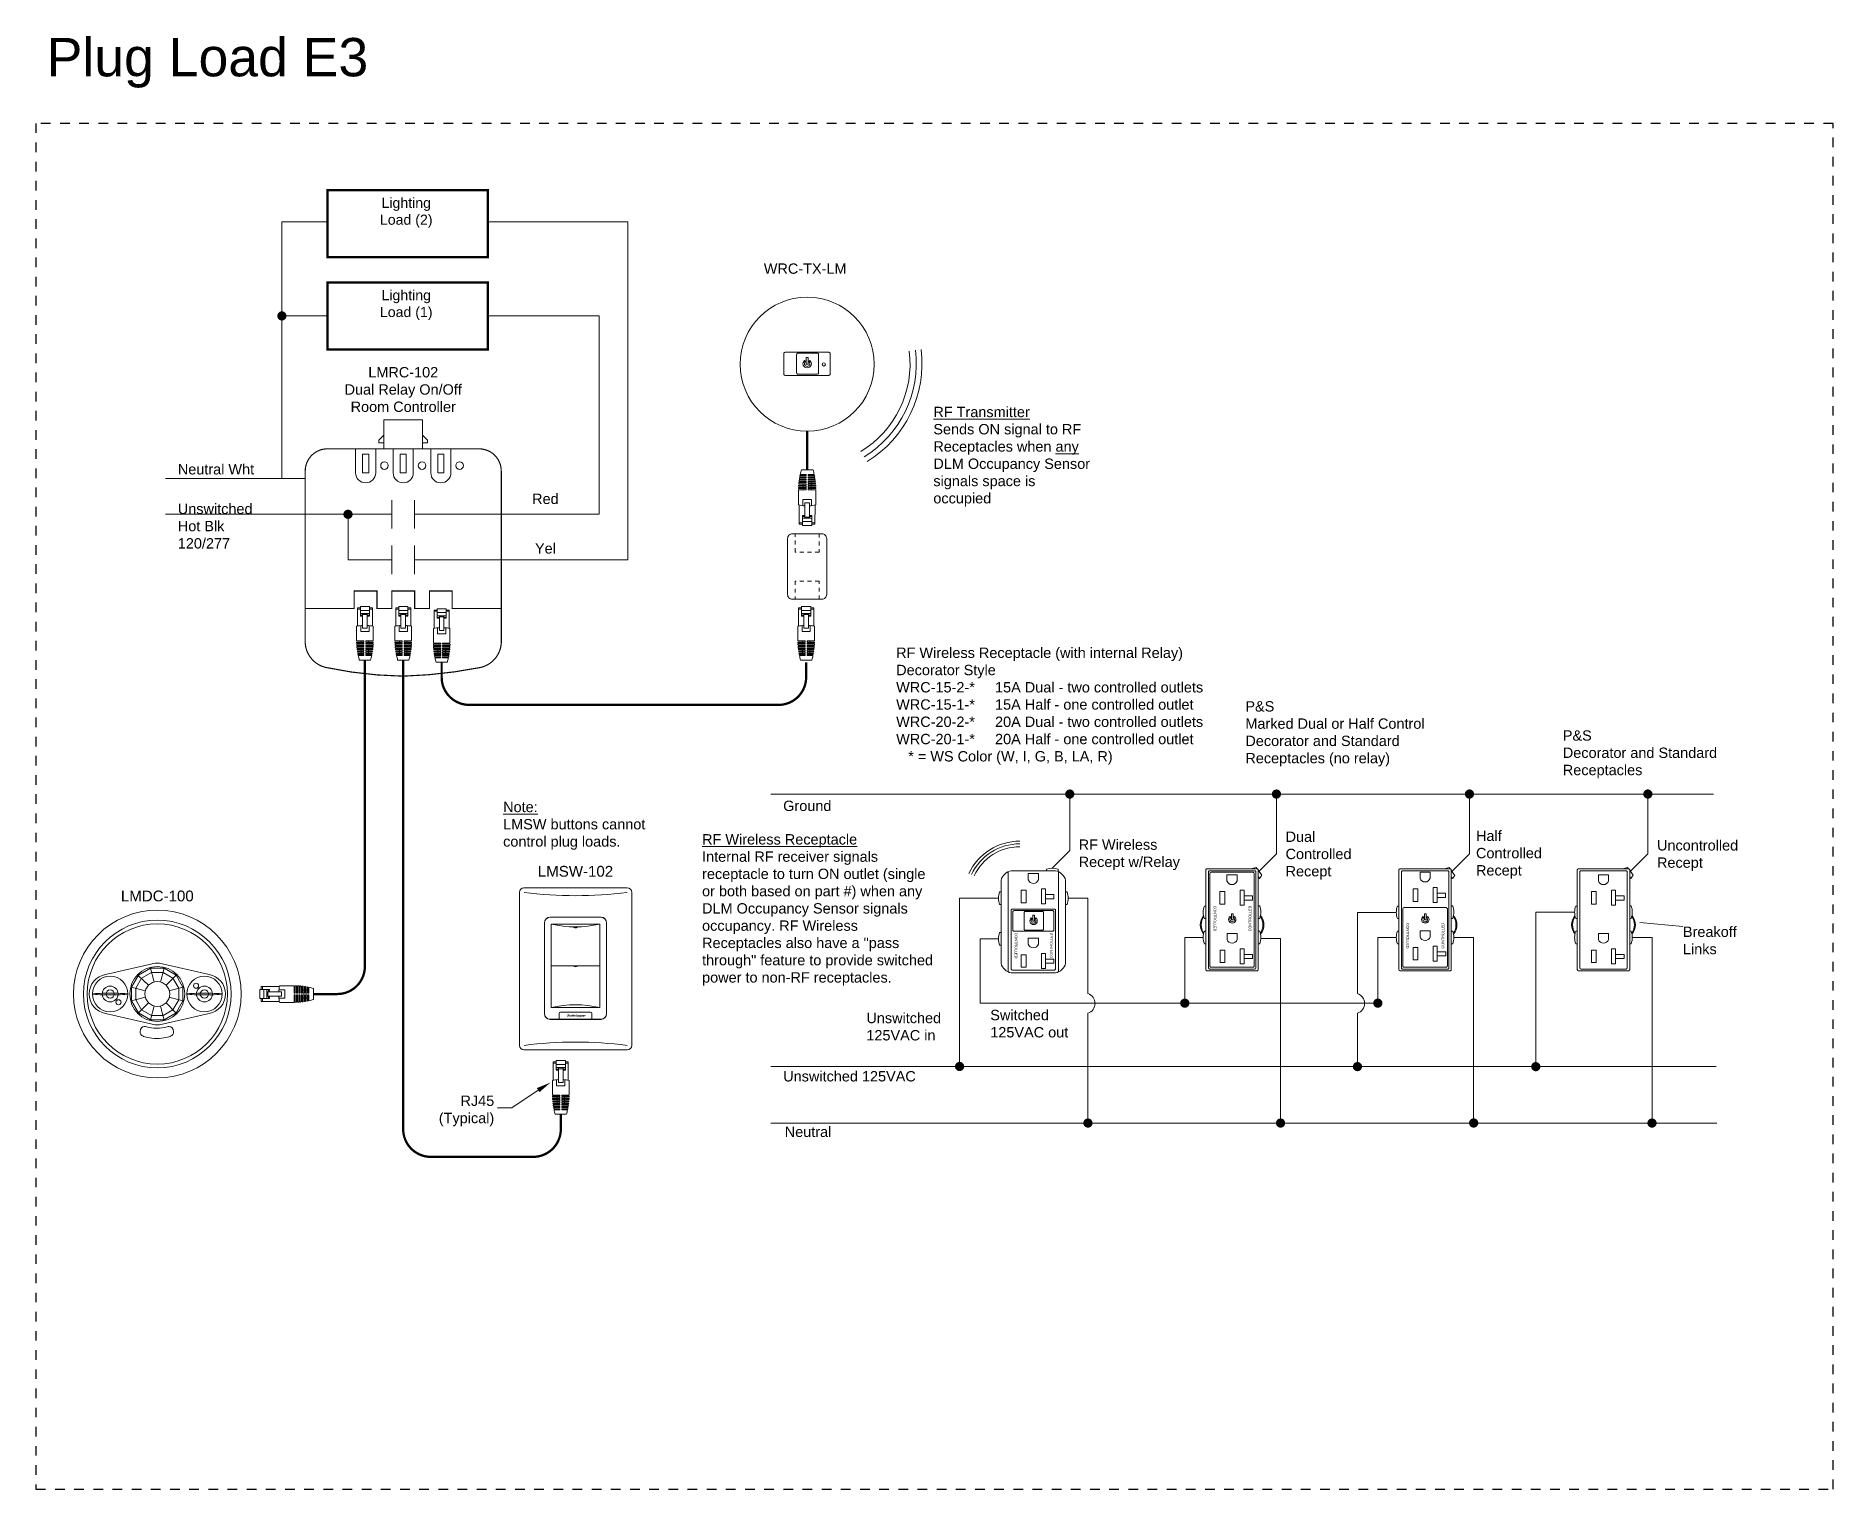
# Model space of a CAD drawing. Header units: inches. Extents: x -60 to 2005, y -577 to 104.
# Drawn here: x 11.64 to 58.52, y -114.83 to -76.92 of the extents above; entities that cross this region are included whole.
import ezdxf
from ezdxf.enums import TextEntityAlignment as Align

# ---------------------------------------------------------------- set-up
doc = ezdxf.new("R2010")
doc.units = ezdxf.units.IN
doc.header["$MEASUREMENT"] = 0
for name, pattern in [('Demo', [0.5, 0.25, -0.25]), ('HIDDEN', [0.375, 0.25, -0.125]), ('HIDDEN2', [0.1875, 0.125, -0.0625])]:
    doc.linetypes.add(name, pattern=pattern)
doc.layers.get('0').update_dxf_attribs({"lineweight": 5})
doc.layers.add('PS Borders', color=40, linetype='Demo', lineweight=5, plot=False)
for name, color, linetype, lineweight in [('WS', 3, 'Continuous', 5), ('WS_DETAIL', 7, 'Continuous', 5), ('WS_LineVoltage', 1, 'Continuous', 5)]:
    doc.layers.add(name, color=color, linetype=linetype, lineweight=lineweight)
doc.styles.add('ARIAL', font='arial.ttf')

msp = doc.modelspace()

# ---------------------------------------------------------------- texts
at = {"lineweight": -3, "insert": (11.924, -76.978), "char_height": 1, "attachment_point": 1, "style": 'ARIAL'}
msp.add_mtext_dynamic_manual_height_columns('Plug Load E3', width=21.74617, gutter_width=1, heights=[0], dxfattribs=at)
at = {"linetype": 'HIDDEN2', "char_height": 0.26382, "width": 1.48242, "attachment_point": 2, "style": 'ARIAL'}
for s, insert in [('Lighting Load (2)', (21.303, -81.145)), ('Lighting Load (1)', (21.303, -83.553))]:
    msp.add_mtext(s, dxfattribs=dict(at, insert=insert))
at = {"linetype": 'Continuous', "char_height": 0.27, "attachment_point": 4, "style": 'ARIAL'}
for s, insert, width in [('WRC-TX-LM', (30.631, -82.995), 4.19413), ('{\\LRF Transmitter\\P}Sends ON signal to RF Receptacles when {\\Lany }DLM Occupancy Sensor signals space is occupied', (35.054, -87.898), 4.19413), ('Neutral Wht', (15.344, -88.229), 4.47708), ('Red', (24.587, -89), 6.16099), ('Unswitched\\PHot Blk\\P120/277', (15.344, -89.711), 6.93133), ('Yel', (24.662, -90.293), 6.16099), ('RF Wireless Receptacle (with internal Relay)\\PDecorator Style\\PWRC-15-2-*^I    15A Dual - two controlled outlets\\PWRC-15-1-*^I    15A Half - one controlled outlet\\PWRC-20-2-*^I    20A Dual - two controlled outlets\\PWRC-20-1-*^I    20A Half - one controlled outlet\\P   * = WS Color (W, I, G, B, LA, R)', (34.084, -94.404), 8.06229), ('P&S\\PMarked Dual or Half Control Decorator and Standard Receptacles (no relay)', (43.194, -95.127), 6.01506), ('P&S\\PDecorator and Standard^JReceptacles', (51.475, -95.662), 6.01506), ('{\\LNote:\\P}LMSW buttons cannot control plug loads.', (23.831, -97.526), 4.72582), ('Ground', (31.137, -97.008), 4.19413), ('{\\LRF Wireless Receptacle}\\PInternal RF receiver signals receptacle to turn ON outlet (single or both based on part #) when any DLM Occupancy Sensor signals occupancy. RF Wireless Receptacles also have a "pass through" feature to provide switched power to non-RF receptacles.', (29.021, -99.721), 6.04532), ('RF Wireless Recept w/Relay', (38.845, -98.283), 2.65999), ('Dual Controlled Recept', (44.243, -98.302), 2.04902), ('Half Controlled Recept', (49.21, -98.279), 2.04902), ('\\A1;Uncontrolled\\PRecept', (53.932, -98.302), 1.68111), ('Breakoff Links', (54.609, -100.518), 1.68111), ('Unswitched\\P125VAC in', (33.307, -102.767), 2.0727), ('Switched\\P125VAC out', (36.539, -102.689), 4.19413), ('Unswitched 125VAC', (31.137, -104.062), 4.19413), ('Neutral', (31.177, -105.511), 1.37841)]:
    msp.add_mtext(s, dxfattribs=dict(at, insert=insert, width=width))
at = {"insert": (21.225, -85.561), "char_height": 0.26989, "width": 5.65768, "attachment_point": 2, "style": 'ARIAL'}
msp.add_mtext('LMRC-102 \\PDual Relay On/Off \\PRoom Controller', dxfattribs=at)
at = {"layer": 'WS', "style": 'ARIAL'}
for rotation, p in [(270, (42.434, -99.945)), (90, (43.279, -99.945)), (270, (37.248, -100.649)), (270, (37.248, -100.651)), (90, (38.093, -100.649)), (270, (47.465, -100.392)), (90, (48.311, -100.392))]:
    msp.add_text('CONTROLLED', height=0.0701, rotation=rotation, dxfattribs=at).set_placement(p, align=Align.TOP_CENTER)

# ---------------------------------------------------------------- blocks, each defined once
blk = doc.blocks.new('A$C756910A1')
at = {"layer": 'WS_DETAIL'}
for p, q in [((0.15, 6.6), (0.15, 10.17)), ((0.15, 10.17), (0.73, 10.17)), ((0.73, 9.92), (0.15, 9.92)), ((0.73, 10.43), (0.73, 8.56)), ((0.73, 10.43), (2.51, 10.43)), ((2.51, 9.66), (0.73, 9.66)), ((2.51, 9.06), (0.73, 9.06)), ((0.73, 8.74), (1.17, 8.74)), ((0.73, 8.56), (1.17, 8.56)), ((1.17, 6.17), (1.17, 9.06)), ((1.17, 8.85), (2.06, 8.85)), ((2.06, 6.17), (2.06, 9.06)), ((2.06, 8.74), (2.51, 8.74)), ((2.51, 8.56), (2.06, 8.56)), ((2.51, 10.43), (2.51, 8.56)), ((3.08, 10.17), (2.51, 10.17)), ((3.08, 9.92), (2.51, 9.92)), ((3.08, 6.6), (3.08, 10.17)), ((0, 6.56), (0, 3.73)), ((0, 3.73), (1.43, 3.73)), ((0, 3.51), (1.43, 3.51)), ((0.81, 6.7), (0.81, 5.55)), ((0.81, 5.55), (2.42, 5.55)), ((0.89, 3.73), (0.89, 3.51)), ((1.17, 6.17), (2.06, 6.17)), ((1.43, 3.51), (1.43, 3.73)), ((1.8, 3.73), (3.23, 3.73)), ((1.8, 3.51), (1.8, 3.73)), ((1.8, 3.51), (3.23, 3.51)), ((2.34, 3.73), (2.34, 3.51)), ((2.42, 6.7), (2.42, 5.55)), ((3.23, 6.56), (3.23, 3.73)), ((0.01, 3.29), (1.43, 3.29)), ((0.02, 3.06), (1.43, 3.06)), ((0.03, 2.84), (1.43, 2.84)), ((0.05, 2.62), (1.43, 2.62)), ((0.07, 2.4), (1.43, 2.4)), ((0.09, 2.18), (1.43, 2.18)), ((0.12, 1.96), (1.43, 1.96)), ((0.15, 1.74), (1.43, 1.74)), ((0.18, 1.52), (1.43, 1.52)), ((0.22, 1.3), (1.43, 1.3)), ((0.26, 1.08), (1.43, 1.08)), ((0.31, 0.86), (1.43, 0.86)), ((0.89, 3.29), (0.89, 3.06)), ((0.89, 2.84), (0.89, 2.62)), ((0.89, 2.4), (0.89, 2.18)), ((0.89, 1.96), (0.89, 1.74)), ((0.89, 1.52), (0.89, 1.3)), ((0.89, 1.08), (0.89, 0.86)), ((1.43, 3.06), (1.43, 3.29)), ((1.43, 2.62), (1.43, 2.84)), ((1.43, 2.18), (1.43, 2.4)), ((1.43, 1.74), (1.43, 1.96)), ((1.43, 1.3), (1.43, 1.52)), ((1.43, 0.86), (1.43, 1.08)), ((1.8, 3.29), (3.23, 3.29)), ((1.8, 3.06), (1.8, 3.29)), ((1.8, 3.06), (3.22, 3.06)), ((1.8, 2.84), (3.2, 2.84)), ((1.8, 2.62), (1.8, 2.84)), ((1.8, 2.62), (3.19, 2.62)), ((1.8, 2.4), (3.17, 2.4)), ((1.8, 2.18), (1.8, 2.4)), ((1.8, 2.18), (3.14, 2.18)), ((1.8, 1.96), (3.12, 1.96)), ((1.8, 1.74), (1.8, 1.96)), ((1.8, 1.74), (3.09, 1.74)), ((1.8, 1.52), (3.05, 1.52)), ((1.8, 1.3), (1.8, 1.52)), ((1.8, 1.3), (3.01, 1.3)), ((1.8, 1.08), (2.97, 1.08)), ((1.8, 0.86), (1.8, 1.08)), ((1.8, 0.86), (2.92, 0.86)), ((2.34, 3.29), (2.34, 3.06)), ((2.34, 2.84), (2.34, 2.62)), ((2.34, 2.4), (2.34, 2.18)), ((2.34, 1.96), (2.34, 1.74)), ((2.34, 1.52), (2.34, 1.3)), ((2.34, 1.08), (2.34, 0.86)), ((2.69, 0), (0.52, 0))]:
    blk.add_line(p, q, dxfattribs=at)
for centre, radius, start, end in [((1.62, -0.58), 7.33, 93.502, 102.7411), ((13.49, 3.73), 13.49, 180.937, 181.8742), ((1.62, -0.58), 7.33, 77.2589, 86.498), ((-10.25, 3.73), 13.49, 358.1258, 359.063), ((13.49, 3.73), 13.49, 182.8119, 183.7504), ((13.49, 3.73), 13.49, 184.6899, 185.6307), ((13.49, 3.73), 13.49, 186.573, 187.5171), ((13.49, 3.73), 13.49, 188.4632, 189.4117), ((13.49, 3.73), 13.49, 190.3627, 191.3167), ((13.49, 3.73), 13.49, 192.2739, 196.0379), ((-10.25, 3.73), 13.49, 343.9621, 347.7261), ((-10.25, 3.73), 13.49, 348.6833, 349.6373), ((-10.25, 3.73), 13.49, 350.5883, 351.5368), ((-10.25, 3.73), 13.49, 352.4829, 353.427), ((-10.25, 3.73), 13.49, 354.3693, 355.3101), ((-10.25, 3.73), 13.49, 356.2496, 357.1881)]:
    blk.add_arc(centre, radius, start, end, dxfattribs=at)
blk = doc.blocks.new('RJ45')
at = {"layer": 'WS_DETAIL', "xscale": 1.117448685388325, "yscale": 1.117448685388325, "zscale": 1.117448685388325}
blk.add_blockref('A$C756910A1', (59.47, 150.68), dxfattribs=at)
blk = doc.blocks.new('A$C28216DC1')
at = {"layer": 'WS_DETAIL'}
blk.add_lwpolyline([(22.84, 8.11), (17.13, 4.27), (13.98, 4.27)], dxfattribs=at)
blk.add_solid([(23.11, 7.67), (22.56, 8.56), (25.52, 9.76)], dxfattribs=at)
at = {"layer": 'WS_DETAIL', "linetype": 'Continuous', "insert": (13.29, 3.59), "char_height": 2.25, "width": 37.309, "attachment_point": 6, "style": 'ARIAL'}
blk.add_mtext('\\pi29.81;RJ45\\P\\pi22.42;(Typical)', dxfattribs=at)
blk = doc.blocks.new('WallPlate1Gang')
for p, q in [((-10.76, 33.83), (10.76, 33.83)), ((-11.72, 0.96), (-11.72, 32.87)), ((11.72, 32.87), (11.72, 0.96)), ((-6.49, 26.51), (-6.49, 7.57)), ((-5.31, 27.69), (5.31, 27.69)), ((6.49, 26.51), (6.49, 7.57)), ((5.31, 6.39), (-5.31, 6.39)), ((-10.76, 0), (10.76, 0))]:
    blk.add_line(p, q)
for centre, radius, start, end in [((-10.76, 32.87), 0.96, 90, 180), ((10.76, 32.87), 0.96, 0, 90), ((0, 117.5), 85.31, 262.7571, 277.2429), ((-5.31, 26.51), 1.18, 90, 180), ((5.31, 26.51), 1.18, 0, 90), ((-5.31, 7.57), 1.18, 180, 270), ((5.31, 7.57), 1.18, 270, 0), ((-10.76, 0.96), 0.96, 180, 270), ((0, -83.67), 85.31, 82.7571, 97.2429), ((10.76, 0.96), 0.96, 270, 0)]:
    blk.add_arc(centre, radius, start, end)
blk = doc.blocks.new('*U137')
blk.add_blockref('WallPlate1Gang', (0, -0.01))
blk = doc.blocks.new('*U135')
at = {"linetype": 'HIDDEN'}
for p, q in [((-2.48, 3.03), (-2.48, 6.83)), ((2.48, 6.83), (2.48, 3.03)), ((2.48, 3.03), (-2.48, 3.03)), ((2.48, -3.03), (-2.48, -3.03)), ((-2.48, -3.03), (-2.48, -6.83)), ((2.48, -6.83), (2.48, -3.03))]:
    blk.add_line(p, q, dxfattribs=at)
for p, q in [((2.48, 6.83), (-2.48, 6.83)), ((2.48, -6.83), (-2.48, -6.83))]:
    blk.add_line(p, q)
for points in [[(-2.48, -6.83), (-3.08, -6.83, -0.414214), (-4.08, -5.83), (-4.08, 5.83, -0.414214), (-3.08, 6.83), (-2.48, 6.83)], [(2.48, 6.83), (3.08, 6.83, -0.414214), (4.08, 5.83), (4.08, -5.83, -0.414214), (3.08, -6.83), (2.48, -6.83)]]:
    blk.add_lwpolyline(points, format="xyb")
blk = doc.blocks.new('*U131')
for p, q in [((1.21, 0), (-1.21, 0)), ((-1.79, -3.67), (-0.21, -3.67)), ((-1.78, -3.42), (-0.21, -3.42)), ((-1.77, -3.18), (-0.21, -3.18)), ((-1.75, -2.93), (-0.21, -2.93)), ((-1.73, -2.68), (-0.21, -2.68)), ((-1.7, -2.44), (-0.21, -2.44)), ((-1.67, -2.19), (-0.2, -2.19)), ((-1.64, -1.94), (-0.2, -1.95)), ((-1.6, -1.7), (-0.2, -1.7)), ((-1.55, -1.45), (-0.2, -1.45)), ((-1.51, -1.2), (-0.2, -1.21)), ((-1.45, -0.96), (-0.2, -0.96)), ((-0.81, -2.19), (-0.81, -1.94)), ((-0.81, -2.68), (-0.81, -2.44)), ((-0.81, -3.18), (-0.81, -2.93)), ((-0.81, -3.67), (-0.81, -3.42)), ((-0.8, -1.21), (-0.8, -0.96)), ((-0.8, -1.7), (-0.8, -1.45)), ((-0.21, -2.44), (-0.21, -2.68)), ((-0.21, -2.93), (-0.21, -3.18)), ((-0.21, -3.42), (-0.21, -3.67)), ((-0.2, -0.96), (-0.2, -1.21)), ((-0.2, -1.45), (-0.2, -1.7)), ((-0.2, -1.95), (-0.2, -2.19)), ((0.22, -2.93), (0.21, -3.18)), ((0.21, -3.18), (1.78, -3.18)), ((0.21, -3.42), (1.79, -3.43)), ((0.21, -3.42), (0.21, -3.67)), ((0.21, -3.67), (1.8, -3.67)), ((0.22, -0.96), (1.47, -0.96)), ((0.22, -0.96), (0.22, -1.21)), ((0.22, -1.21), (1.52, -1.21)), ((0.22, -1.45), (1.57, -1.45)), ((0.22, -1.45), (0.22, -1.7)), ((0.22, -1.7), (1.61, -1.7)), ((0.22, -1.95), (1.65, -1.95)), ((0.22, -1.95), (0.22, -2.19)), ((0.22, -2.19), (1.68, -2.19)), ((0.22, -2.44), (1.71, -2.44)), ((0.22, -2.44), (0.22, -2.69)), ((0.22, -2.69), (1.74, -2.69)), ((0.22, -2.93), (1.76, -2.93)), ((0.81, -3.67), (0.82, -3.43)), ((0.82, -1.21), (0.82, -0.96)), ((0.82, -1.7), (0.82, -1.45)), ((0.82, -2.19), (0.82, -1.95)), ((0.82, -2.69), (0.82, -2.44)), ((0.82, -3.18), (0.82, -2.93)), ((-1.81, -7.33), (-1.8, -4.16)), ((-1.8, -3.91), (-0.21, -3.92)), ((-1.8, -4.16), (-0.21, -4.16)), ((-1.64, -7.37), (-1.65, -11.37)), ((-0.9, -7.49), (-0.9, -6.2)), ((-0.9, -6.2), (0.9, -6.2)), ((-0.81, -4.16), (-0.81, -3.92)), ((-0.5, -6.89), (-0.51, -10.12)), ((-0.5, -6.89), (0.5, -6.9)), ((-0.21, -3.92), (-0.21, -4.16)), ((0.21, -3.92), (1.81, -3.92)), ((0.21, -3.92), (0.21, -4.16)), ((0.21, -4.16), (1.81, -4.17)), ((0.5, -6.9), (0.49, -10.12)), ((0.81, -4.16), (0.81, -3.92)), ((0.9, -7.49), (0.9, -6.2)), ((1.64, -7.37), (1.63, -11.37)), ((1.8, -7.34), (1.81, -4.17)), ((-1, -11.09), (-1.65, -11.09)), ((-1, -11.65), (-1, -9.56)), ((-1, -9.56), (-0.5, -9.56)), ((-1, -9.76), (-0.51, -9.76)), ((0.99, -10.12), (-1, -10.12)), ((0.99, -10.79), (-1, -10.79)), ((-0.51, -9.89), (0.49, -9.89)), ((0.99, -9.56), (0.5, -9.56)), ((0.5, -9.76), (0.99, -9.76)), ((0.99, -11.65), (0.99, -9.56)), ((1.63, -11.09), (0.99, -11.09)), ((-1.65, -11.37), (-1, -11.37)), ((-1, -11.65), (0.99, -11.65)), ((1.63, -11.37), (0.99, -11.37))]:
    blk.add_line(p, q)
for centre, radius, start, end in [((13.27, -4.18), 15.07, 163.8813, 167.6453), ((13.27, -4.18), 15.07, 178.045, 178.9822), ((13.27, -4.18), 15.07, 176.1688, 177.1073), ((13.27, -4.18), 15.07, 174.2885, 175.2293), ((13.27, -4.18), 15.07, 172.4021, 173.3462), ((13.27, -4.18), 15.07, 170.5075, 171.456), ((13.27, -4.18), 15.07, 168.6025, 169.5565), ((-13.26, -4.15), 15.07, 12.1931, 15.9571), ((-13.26, -4.15), 15.07, 10.282, 11.2359), ((-13.26, -4.15), 15.07, 8.3824, 9.3309), ((-13.26, -4.15), 15.07, 6.4922, 7.4363), ((-13.26, -4.15), 15.07, 4.6091, 5.5499), ((-13.26, -4.15), 15.07, 2.7312, 3.6696), ((-13.26, -4.15), 15.07, 0.8562, 1.7934), ((0.01, 0.65), 8.19, 257.1781, 266.4172), ((0.01, 0.65), 8.19, 273.4212, 282.6603)]:
    blk.add_arc(centre, radius, start, end)
blk = doc.blocks.new('*U251')
for p, q in [((-6.5, 20.13), (-6.5, 1.18)), ((-5.32, 21.31), (5.32, 21.31)), ((-5.07, 2.44), (-5.07, 19.89)), ((-5.07, 19.89), (5.07, 19.89)), ((-5.07, 19.89), (5.07, 19.89)), ((-0.33, 19.29), (-0.33, 19.19)), ((0.33, 19.29), (0.33, 19.19)), ((5.07, 19.89), (5.07, 2.44)), ((6.5, 20.13), (6.5, 1.18)), ((-5.07, 11.16), (0, 11.16)), ((-0.33, 11.17), (-0.33, 11.06)), ((0, 11.16), (5.07, 11.16)), ((0.33, 11.17), (0.33, 11.06)), ((5.32, 0), (-5.32, 0)), ((5.07, 2.44), (-5.07, 2.44)), ((-3.38, 1.24), (-3.38, 0)), ((3.14, 1.48), (-3.14, 1.48)), ((3.38, 1.24), (3.38, 0))]:
    blk.add_line(p, q)
for centre, radius, start, end in [((-5.32, 20.13), 1.18, 90, 180), ((0, 41.25), 21.96, 256.6482, 283.3518), ((0, 19.73), 0.639, 238.6629, 301.3371), ((5.32, 20.13), 1.18, 0, 90), ((0, 11.61), 0.639, 238.6629, 301.3371), ((-5.32, 1.18), 1.18, 180, 270), ((0, -18.92), 21.96, 76.6482, 103.3518), ((-3.14, 1.24), 0.239, 90, 180), ((3.14, 1.24), 0.239, 0, 90), ((5.32, 1.18), 1.18, 270, 0)]:
    blk.add_arc(centre, radius, start, end)
at = {"style": 'ARIAL'}
for s, insert, char_height, width, attachment_point in [('LMSW-102', (0, 32.02), 2.25, 40.9705, 2), ('{\\fArial|b1|i1|c0|p34;Wattstopper}', (-1.79, 1.04), 0.4798, 3.7953, 1)]:
    blk.add_mtext(s, dxfattribs=dict(at, insert=insert, char_height=char_height, width=width, attachment_point=attachment_point))
blk = doc.blocks.new('*U257')
at = {"lineweight": 18}
for points in [[(-1.44, -5.36), (-3.92, -3.92), (-5.36, -1.44), (-5.36, 1.43), (-3.92, 3.92), (-1.44, 5.36), (1.43, 5.36), (3.92, 3.92), (5.36, 1.43), (5.36, -1.44), (3.92, -3.92), (1.43, -5.36), (-1.44, -5.36)], [(-1.2, -4.47), (-3.27, -3.27), (-4.47, -1.2), (-4.47, 1.2), (-3.27, 3.27), (-1.2, 4.46), (1.2, 4.46), (3.27, 3.27), (4.46, 1.2), (4.46, -1.2), (3.27, -3.27), (1.2, -4.47), (-1.2, -4.47)], [(-3.97, 3.84), (-1.83, 1.83)], [(-1.44, 5.36), (-0.67, 2.5)], [(1.43, 5.36), (0.67, 2.5)], [(3.92, 3.92), (1.83, 1.83)], [(-2.5, 0.67), (-5.36, 1.43)], [(5.36, 1.43), (2.5, 0.67)], [(-2.5, -0.67), (-5.36, -1.44)], [(-1.83, -1.83), (-3.92, -3.92)], [(-0.67, -2.5), (-1.44, -5.36)], [(3.87, -3.95), (1.83, -1.84)], [(5.36, -1.44), (2.5, -0.67)]]:
    blk.add_lwpolyline(points, dxfattribs=at)
for points, knots in [([(17.49, 0), (17.49, -9.66), (9.66, -17.49), (0, -17.49), (-9.66, -17.49), (-17.49, -9.66), (-17.49, 0), (-17.49, 9.66), (-9.66, 17.49), (0, 17.49), (9.66, 17.49), (17.49, 9.66), (17.49, 0)], [0, 0, 0, 0, 1, 1, 1, 2, 2, 2, 3, 3, 3, 4, 4, 4, 4]), ([(15.41, 0), (15.41, -8.51), (8.51, -15.41), (0, -15.41), (-8.51, -15.41), (-15.41, -8.51), (-15.41, 0), (-15.41, 8.51), (-8.51, 15.41), (0, 15.41), (8.51, 15.41), (15.41, 8.51), (15.41, 0)], [0, 0, 0, 0, 1, 1, 1, 2, 2, 2, 3, 3, 3, 4, 4, 4, 4]), ([(14.63, 0), (14.63, -8.08), (8.08, -14.63), (0, -14.63), (-8.08, -14.63), (-14.63, -8.08), (-14.63, 0), (-14.63, 8.08), (-8.08, 14.63), (0, 14.63), (8.08, 14.63), (14.63, 8.08), (14.63, 0)], [0, 0, 0, 0, 1, 1, 1, 2, 2, 2, 3, 3, 3, 4, 4, 4, 4]), ([(-14.21, 0), (-14.21, 2.03), (-12.74, 3.73), (-10.81, 4.08), (-10.81, 4.08), (-0.46, 6.4), (-0.46, 6.4), (-0.33, 6.43), (-0.17, 6.45), (0, 6.45)], [0, 0, 0, 0, 1, 1, 1, 2, 2, 2, 3, 3, 3, 3]), ([(5.74, 0), (5.74, -3.17), (3.17, -5.74), (0, -5.74), (-3.17, -5.74), (-5.74, -3.17), (-5.74, 0), (-5.74, 3.17), (-3.17, 5.74), (0, 5.74), (3.17, 5.74), (5.74, 3.17), (5.74, 0)], [0, 0, 0, 0, 1, 1, 1, 2, 2, 2, 3, 3, 3, 4, 4, 4, 4]), ([(14.21, 0), (14.21, 2.03), (12.74, 3.73), (10.81, 4.08), (10.81, 4.08), (0.46, 6.4), (0.46, 6.4), (0.33, 6.43), (0.17, 6.45), (0, 6.45)], [0, 0, 0, 0, 1, 1, 1, 2, 2, 2, 3, 3, 3, 3]), ([(-6.13, 0), (-6.13, -2.05), (-7.79, -3.7), (-9.84, -3.7), (-11.88, -3.7), (-13.54, -2.05), (-13.54, 0), (-13.54, 2.04), (-11.88, 3.7), (-9.84, 3.7), (-7.79, 3.7), (-6.13, 2.04), (-6.13, 0)], [0, 0, 0, 0, 1, 1, 1, 2, 2, 2, 3, 3, 3, 4, 4, 4, 4]), ([(-6.13, 0), (-6.13, -2.05), (-7.79, -3.7), (-9.84, -3.7), (-11.88, -3.7), (-13.54, -2.05), (-13.54, 0), (-13.54, 2.04), (-11.88, 3.7), (-9.84, 3.7), (-7.79, 3.7), (-6.13, 2.04), (-6.13, 0)], [0, 0, 0, 0, 1, 1, 1, 2, 2, 2, 3, 3, 3, 4, 4, 4, 4]), ([(-6.14, 0), (-6.14, -0.09), (-7.79, -0.17), (-9.84, -0.17), (-11.88, -0.17), (-13.53, -0.09), (-13.53, 0), (-13.53, 0.09), (-11.88, 0.16), (-9.84, 0.16), (-7.79, 0.16), (-6.14, 0.09), (-6.14, 0)], [0, 0, 0, 0, 1, 1, 1, 2, 2, 2, 3, 3, 3, 4, 4, 4, 4]), ([(-6.14, 0), (-6.14, -0.09), (-7.79, -0.17), (-9.84, -0.17), (-11.88, -0.17), (-13.53, -0.09), (-13.53, 0), (-13.53, 0.09), (-11.88, 0.16), (-9.84, 0.16), (-7.79, 0.16), (-6.14, 0.09), (-6.14, 0)], [0, 0, 0, 0, 1, 1, 1, 2, 2, 2, 3, 3, 3, 4, 4, 4, 4]), ([(-8.18, 0), (-8.18, -0.91), (-8.92, -1.66), (-9.84, -1.66), (-10.75, -1.66), (-11.49, -0.91), (-11.49, 0), (-11.49, 0.91), (-10.75, 1.65), (-9.84, 1.65), (-8.92, 1.65), (-8.18, 0.91), (-8.18, 0)], [0, 0, 0, 0, 1, 1, 1, 2, 2, 2, 3, 3, 3, 4, 4, 4, 4]), ([(-8.18, 0), (-8.18, -0.91), (-8.92, -1.66), (-9.84, -1.66), (-10.75, -1.66), (-11.49, -0.91), (-11.49, 0), (-11.49, 0.91), (-10.75, 1.65), (-9.84, 1.65), (-8.92, 1.65), (-8.18, 0.91), (-8.18, 0)], [0, 0, 0, 0, 1, 1, 1, 2, 2, 2, 3, 3, 3, 4, 4, 4, 4]), ([(-8.97, 0), (-8.97, -0.48), (-9.36, -0.87), (-9.84, -0.87), (-10.32, -0.87), (-10.7, -0.48), (-10.7, 0), (-10.7, 0.48), (-10.32, 0.87), (-9.84, 0.87), (-9.36, 0.87), (-8.97, 0.48), (-8.97, 0)], [0, 0, 0, 0, 1, 1, 1, 2, 2, 2, 3, 3, 3, 4, 4, 4, 4]), ([(-8.97, 0), (-8.97, -0.48), (-9.36, -0.87), (-9.84, -0.87), (-10.32, -0.87), (-10.7, -0.48), (-10.7, 0), (-10.7, 0.48), (-10.32, 0.87), (-9.84, 0.87), (-9.36, 0.87), (-8.97, 0.48), (-8.97, 0)], [0, 0, 0, 0, 1, 1, 1, 2, 2, 2, 3, 3, 3, 4, 4, 4, 4]), ([(2.59, 0), (2.59, -1.43), (1.43, -2.59), (0, -2.59), (-1.43, -2.59), (-2.59, -1.43), (-2.59, 0), (-2.59, 1.43), (-1.43, 2.59), (0, 2.59), (1.43, 2.59), (2.59, 1.43), (2.59, 0)], [0, 0, 0, 0, 1, 1, 1, 2, 2, 2, 3, 3, 3, 4, 4, 4, 4]), ([(6.13, 0), (6.13, 2.04), (7.79, 3.7), (9.83, 3.7), (11.88, 3.7), (13.54, 2.04), (13.54, 0), (13.54, -2.05), (11.88, -3.7), (9.83, -3.7), (7.79, -3.7), (6.13, -2.05), (6.13, 0)], [0, 0, 0, 0, 1, 1, 1, 2, 2, 2, 3, 3, 3, 4, 4, 4, 4]), ([(6.14, 0), (6.14, 0.09), (7.79, 0.16), (9.83, 0.16), (11.88, 0.16), (13.53, 0.09), (13.53, 0), (13.53, -0.09), (11.88, -0.17), (9.83, -0.17), (7.79, -0.17), (6.14, -0.09), (6.14, 0)], [0, 0, 0, 0, 1, 1, 1, 2, 2, 2, 3, 3, 3, 4, 4, 4, 4]), ([(7.57, 1.73), (7.57, 2.02), (7.81, 2.25), (8.1, 2.25), (8.39, 2.25), (8.62, 2.02), (8.62, 1.73), (8.62, 1.44), (8.39, 1.2), (8.1, 1.2), (7.81, 1.2), (7.57, 1.44), (7.57, 1.73)], [0, 0, 0, 0, 1, 1, 1, 2, 2, 2, 3, 3, 3, 4, 4, 4, 4]), ([(8.18, 0), (8.18, 0.91), (8.92, 1.65), (9.83, 1.65), (10.75, 1.65), (11.49, 0.91), (11.49, 0), (11.49, -0.91), (10.75, -1.66), (9.83, -1.66), (8.92, -1.66), (8.18, -0.91), (8.18, 0)], [0, 0, 0, 0, 1, 1, 1, 2, 2, 2, 3, 3, 3, 4, 4, 4, 4]), ([(8.97, 0), (8.97, 0.48), (9.36, 0.87), (9.83, 0.87), (10.31, 0.87), (10.7, 0.48), (10.7, 0), (10.7, -0.48), (10.31, -0.87), (9.83, -0.87), (9.36, -0.87), (8.97, -0.48), (8.97, 0)], [0, 0, 0, 0, 1, 1, 1, 2, 2, 2, 3, 3, 3, 4, 4, 4, 4]), ([(-14.21, 0), (-14.21, -2.04), (-12.74, -3.73), (-10.81, -4.08), (-10.81, -4.08), (-0.46, -6.4), (-0.46, -6.4), (-0.33, -6.43), (-0.17, -6.45), (0, -6.45)], [0, 0, 0, 0, 1, 1, 1, 2, 2, 2, 3, 3, 3, 3]), ([(-7.57, -1.73), (-7.57, -2.02), (-7.81, -2.26), (-8.1, -2.26), (-8.39, -2.26), (-8.62, -2.02), (-8.62, -1.73), (-8.62, -1.44), (-8.39, -1.21), (-8.1, -1.21), (-7.81, -1.21), (-7.57, -1.44), (-7.57, -1.73)], [0, 0, 0, 0, 1, 1, 1, 2, 2, 2, 3, 3, 3, 4, 4, 4, 4]), ([(-7.57, -1.73), (-7.57, -2.02), (-7.81, -2.26), (-8.1, -2.26), (-8.39, -2.26), (-8.62, -2.02), (-8.62, -1.73), (-8.62, -1.44), (-8.39, -1.21), (-8.1, -1.21), (-7.81, -1.21), (-7.57, -1.44), (-7.57, -1.73)], [0, 0, 0, 0, 1, 1, 1, 2, 2, 2, 3, 3, 3, 4, 4, 4, 4]), ([(14.21, 0), (14.21, -2.04), (12.74, -3.73), (10.81, -4.08), (10.81, -4.08), (0.46, -6.4), (0.46, -6.4), (0.33, -6.43), (0.17, -6.45), (0, -6.45)], [0, 0, 0, 0, 1, 1, 1, 2, 2, 2, 3, 3, 3, 3]), ([(-0.1, -9.29), (1.27, -9.29), (2.67, -8.87), (2.67, -8.87), (2.67, -8.87), (2.76, -8.82), (2.76, -8.82), (3.14, -8.68), (3.41, -8.29), (3.41, -7.83), (3.41, -7.24), (2.98, -6.77), (2.44, -6.77), (2.44, -6.77), (2.15, -6.8), (1.77, -6.91), (1.39, -7.03), (0.63, -7.13), (0, -7.13), (0, -7.13), (-0.2, -7.13), (-0.2, -7.13), (-0.83, -7.13), (-1.59, -7.03), (-1.97, -6.91), (-2.35, -6.8), (-2.64, -6.77), (-2.64, -6.77), (-3.18, -6.77), (-3.61, -7.24), (-3.61, -7.83), (-3.61, -8.29), (-3.34, -8.68), (-2.96, -8.82), (-2.96, -8.82), (-2.87, -8.87), (-2.87, -8.87), (-2.87, -8.87), (-1.47, -9.29), (-0.1, -9.29)], [0, 0, 0, 0, 1, 1, 1, 2, 2, 2, 3, 3, 3, 4, 4, 4, 5, 5, 5, 6, 6, 6, 7, 7, 7, 8, 8, 8, 9, 9, 9, 10, 10, 10, 11, 11, 11, 12, 12, 12, 13, 13, 13, 13])]:
    blk.add_open_spline(points, degree=3, knots=knots, dxfattribs=at)
blk.add_open_spline([(1.43, -5.36), (1.43, -5.29), (0.67, -2.5), (0.67, -2.5)], degree=3, dxfattribs=at)
at = {"insert": (0, 21.58), "char_height": 2.25, "width": 40.9705, "attachment_point": 2, "style": 'ARIAL'}
blk.add_mtext('LMDC-100', dxfattribs=at)

# ---------------------------------------------------------------- linework, layer by layer
for p, q in [((20.722, -86.934), (20.722, -87.694)), ((21.728, -86.934), (20.722, -86.934)), ((21.728, -86.934), (21.728, -87.694)), ((20.722, -87.342), (20.588, -87.465)), ((20.588, -87.465), (20.588, -87.534)), ((20.588, -87.534), (20.722, -87.534)), ((21.728, -87.342), (21.862, -87.465)), ((21.862, -87.534), (21.728, -87.534)), ((21.862, -87.465), (21.862, -87.534)), ((19.982, -87.694), (19.982, -88.319)), ((20.506, -88.319), (20.506, -87.694)), ((20.963, -88.319), (20.963, -87.694)), ((21.487, -87.694), (21.487, -88.319)), ((21.944, -88.319), (21.944, -87.694)), ((22.468, -87.694), (22.468, -88.319)), ((20.927, -89.03), (20.927, -89.775)), ((20.928, -89.03), (20.928, -89.775)), ((21.521, -89.03), (21.521, -89.775)), ((21.522, -89.03), (21.522, -89.775)), ((20.927, -90.215), (20.927, -90.961)), ((20.928, -90.215), (20.928, -90.961)), ((21.521, -90.215), (21.521, -90.961)), ((21.522, -90.215), (21.522, -90.961)), ((53.482, -100.047), (54.609, -100.154)), ((43.598, -100.466), (44.112, -100.466))]:
    msp.add_line(p, q)
at = {"linetype": 'Continuous', "const_width": 0.06}
for points in [[(19.247, -82.692), (23.435, -82.692), (23.435, -80.947), (19.247, -80.947)], [(23.435, -85.1), (23.435, -83.355), (19.247, -83.355), (19.247, -85.1)]]:
    msp.add_lwpolyline(points, close=True, dxfattribs=at)
at = {"linetype": 'Continuous', "const_width": 0.03}
msp.add_lwpolyline([(21.224, -93.624, -0.048346), (19.207, -93.397, -0.329956), (18.668, -92.766), (18.668, -88.273, -0.414214), (19.246, -87.694), (23.204, -87.694, -0.414214), (23.782, -88.273), (23.782, -89.175), (23.782, -90.92), (23.782, -92.766, -0.329956), (23.242, -93.397, -0.0415), (21.224, -93.624, -0.024292)], format="xyb", dxfattribs=at)
for points in [[(20.165, -88.319), (20.323, -88.319), (20.323, -87.836), (20.165, -87.836)], [(21.146, -88.319), (21.304, -88.319), (21.304, -87.836), (21.146, -87.836)], [(22.126, -88.319), (22.285, -88.319), (22.285, -87.836), (22.126, -87.836)]]:
    msp.add_lwpolyline(points, close=True)
at = {"const_width": 0.03}
msp.add_lwpolyline([(18.668, -91.858), (19.947, -91.858), (19.947, -91.402), (20.542, -91.402), (20.542, -91.858), (20.927, -91.858), (20.927, -91.402), (21.523, -91.402), (21.523, -91.858), (21.908, -91.858), (21.908, -91.402), (22.503, -91.402), (22.503, -91.858), (23.782, -91.858)], dxfattribs=at)
for centre in [(20.735, -88.131), (21.715, -88.131), (22.696, -88.131)]:
    msp.add_circle(centre, 0.0983)
for centre, radius, start, end in [((31.762, -85.473), 2.685, 301.4788, 7.0299), ((31.762, -85.473), 2.848, 301.4788, 7.0299), ((31.762, -85.473), 2.994, 301.4788, 7.0299), ((20.244, -88.319), 0.262, 180, 0), ((21.225, -88.319), 0.262, 180, 0), ((22.206, -88.319), 0.262, 180, 0), ((37.3, -99.38), 1.452, 89.5469, 155.0979), ((37.3, -99.38), 1.382, 89.5469, 155.0979), ((37.3, -99.38), 1.303, 89.5469, 155.0979), ((42.386, -100.11), 0.371, 139.8565, 220.1939), ((42.412, -100.109), 0.371, 144.9526, 215.2681), ((43.281, -100.109), 0.371, 324.7319, 35.0474), ((43.306, -100.11), 0.371, 319.8061, 40.1435), ((48.317, -100.11), 0.371, 324.7319, 35.0474), ((48.343, -100.111), 0.371, 319.8061, 40.1435), ((52.076, -100.11), 0.371, 139.8565, 220.1939), ((52.101, -100.109), 0.371, 144.9526, 215.2681), ((52.97, -100.109), 0.371, 324.7319, 35.0474), ((52.996, -100.11), 0.371, 319.8061, 40.1435)]:
    msp.add_arc(centre, radius, start, end)
at = {"layer": 'PS Borders', "lineweight": -3}
msp.add_lwpolyline([(11.643, -114.827), (58.525, -114.827), (58.525, -79.206), (11.643, -79.206)], close=True, dxfattribs=at)
at = {"layer": 'WS'}
for p, q in [((31.719, -85.419), (31.694, -85.387)), ((31.805, -85.419), (31.83, -85.387)), ((37.007, -101.338), (37.007, -98.725)), ((37.086, -98.7), (38.239, -98.7)), ((37.086, -98.7), (38.239, -98.7)), ((38.321, -98.727), (38.321, -101.337)), ((43.374, -98.638), (43.475, -98.611)), ((43.38, -98.645), (43.374, -98.638)), ((43.475, -98.611), (43.499, -98.645)), ((43.53, -98.688), (43.622, -98.818)), ((43.53, -98.857), (43.563, -98.904)), ((43.563, -98.904), (43.622, -98.818)), ((48.41, -98.639), (48.511, -98.612)), ((48.416, -98.646), (48.41, -98.639)), ((48.511, -98.612), (48.536, -98.646)), ((48.566, -98.689), (48.658, -98.819)), ((48.566, -98.858), (48.599, -98.905)), ((48.599, -98.905), (48.658, -98.819)), ((53.064, -98.638), (53.164, -98.611)), ((53.069, -98.645), (53.064, -98.638)), ((53.164, -98.611), (53.189, -98.645)), ((53.219, -98.688), (53.311, -98.818)), ((53.219, -98.857), (53.252, -98.904)), ((53.252, -98.904), (53.311, -98.818)), ((36.821, -101.111), (36.821, -98.952)), ((38.503, -98.952), (38.503, -101.111)), ((37.63, -99.956), (37.608, -99.929)), ((37.707, -99.956), (37.729, -99.929)), ((42.813, -99.92), (42.791, -99.892)), ((42.889, -99.92), (42.911, -99.892)), ((47.849, -99.921), (47.827, -99.893)), ((47.925, -99.921), (47.947, -99.893)), ((38.239, -101.364), (37.086, -101.364))]:
    msp.add_line(p, q, dxfattribs=at)
for points in [[(31.188, -85.175), (32.324, -85.175, -0.414214), (32.362, -85.213), (32.362, -85.741, -0.414214), (32.324, -85.778), (31.188, -85.778, -0.414214), (31.151, -85.741), (31.151, -85.213, -0.414214)], [(31.524, -85.196), (32.02, -85.196, -0.414214), (32.057, -85.233), (32.057, -85.712, -0.414214), (32.02, -85.75), (31.524, -85.75, -0.414214), (31.486, -85.712), (31.486, -85.233, -0.414214)], [(42.196, -98.645), (43.497, -98.645, -0.414214), (43.53, -98.678), (43.53, -101.275, -0.414214), (43.497, -101.308), (42.196, -101.308, -0.414214), (42.163, -101.275), (42.163, -98.678, -0.414214)], [(42.262, -98.7), (43.435, -98.7, -0.414214), (43.468, -98.733), (43.468, -101.231, -0.414214), (43.435, -101.264), (42.262, -101.264, -0.414214), (42.229, -101.231), (42.229, -98.733, -0.414214)], [(42.298, -98.739), (43.393, -98.739, -0.414214), (43.426, -98.772), (43.426, -101.181, -0.414214), (43.393, -101.214), (42.298, -101.214, -0.414214), (42.265, -101.181), (42.265, -98.772, -0.414214)], [(47.232, -98.646), (48.533, -98.646, -0.414214), (48.566, -98.679), (48.566, -101.276, -0.414214), (48.533, -101.309), (47.232, -101.309, -0.414214), (47.199, -101.276), (47.199, -98.679, -0.414214)], [(47.298, -98.701), (48.471, -98.701, -0.414214), (48.504, -98.734), (48.504, -101.232, -0.414214), (48.471, -101.265), (47.298, -101.265, -0.414214), (47.265, -101.232), (47.265, -98.734, -0.414214)], [(51.885, -98.645), (53.186, -98.645, -0.414214), (53.219, -98.678), (53.219, -101.275, -0.414214), (53.186, -101.308), (51.885, -101.308, -0.414214), (51.852, -101.275), (51.852, -98.678, -0.414214)], [(51.951, -98.7), (53.124, -98.7, -0.414214), (53.157, -98.733), (53.157, -101.231, -0.414214), (53.124, -101.264), (51.951, -101.264, -0.414214), (51.918, -101.231), (51.918, -98.733, -0.414214)], [(37.116, -99.697), (38.211, -99.697, -0.414214), (38.244, -99.73), (38.244, -101.256, -0.414214), (38.211, -101.289), (37.116, -101.289, -0.414214), (37.083, -101.256), (37.083, -99.73, -0.414214)], [(37.16, -99.74), (38.168, -99.74, -0.414214), (38.201, -99.774), (38.201, -100.242, -0.414214), (38.168, -100.275), (37.16, -100.275, -0.414214), (37.127, -100.242), (37.127, -99.774, -0.414214)], [(37.457, -99.758), (37.898, -99.758, -0.414214), (37.931, -99.791), (37.931, -100.217, -0.414214), (37.898, -100.25), (37.457, -100.25, -0.414214), (37.424, -100.217), (37.424, -99.791, -0.414214)], [(47.335, -99.661), (48.43, -99.661, -0.414214), (48.463, -99.694), (48.463, -101.182, -0.414214), (48.43, -101.215), (47.335, -101.215, -0.414214), (47.301, -101.182), (47.301, -99.694, -0.414214)]]:
    msp.add_lwpolyline(points, format="xyb", close=True, dxfattribs=at)
for points in [[(31.738, -85.308), (31.786, -85.308), (31.786, -85.487), (31.738, -85.487)], [(37.349, -99.205), (37.474, -99.205), (37.474, -99.534), (37.349, -99.534)], [(37.874, -99.174), (37.976, -99.174), (37.976, -99.566), (37.874, -99.566)], [(37.976, -99.322), (38.199, -99.322), (38.199, -99.43), (37.976, -99.43)], [(42.531, -99.239), (42.656, -99.239), (42.656, -99.568), (42.531, -99.568)], [(43.056, -99.207), (43.158, -99.207), (43.158, -99.599), (43.056, -99.599)], [(43.158, -99.355), (43.381, -99.355), (43.381, -99.463), (43.158, -99.463)], [(47.567, -99.17), (47.693, -99.17), (47.693, -99.499), (47.567, -99.499)], [(48.092, -99.139), (48.194, -99.139), (48.194, -99.53), (48.092, -99.53)], [(48.194, -99.286), (48.418, -99.286), (48.418, -99.395), (48.194, -99.395)], [(52.22, -99.239), (52.346, -99.239), (52.346, -99.568), (52.22, -99.568)], [(52.745, -99.207), (52.847, -99.207), (52.847, -99.599), (52.745, -99.599)], [(52.847, -99.355), (53.071, -99.355), (53.071, -99.463), (52.847, -99.463)], [(42.83, -99.822), (42.872, -99.822), (42.872, -99.981), (42.83, -99.981)], [(47.866, -99.823), (47.908, -99.823), (47.908, -99.982), (47.866, -99.982)], [(37.648, -99.858), (37.69, -99.858), (37.69, -100.017), (37.648, -100.017)], [(42.533, -100.767), (42.658, -100.767), (42.658, -101.096), (42.533, -101.096)], [(43.058, -100.735), (43.16, -100.735), (43.16, -101.127), (43.058, -101.127)], [(47.569, -100.698), (47.694, -100.698), (47.694, -101.027), (47.569, -101.027)], [(48.094, -100.666), (48.196, -100.666), (48.196, -101.058), (48.094, -101.058)], [(52.222, -100.767), (52.347, -100.767), (52.347, -101.096), (52.222, -101.096)], [(52.747, -100.735), (52.849, -100.735), (52.849, -101.127), (52.747, -101.127)], [(37.349, -100.889), (37.474, -100.889), (37.474, -101.218), (37.349, -101.218)], [(37.874, -100.858), (37.976, -100.858), (37.976, -101.249), (37.874, -101.249)], [(37.976, -101.006), (38.199, -101.006), (38.199, -101.114), (37.976, -101.114)], [(43.16, -100.883), (43.383, -100.883), (43.383, -100.991), (43.16, -100.991)], [(48.196, -100.814), (48.419, -100.814), (48.419, -100.922), (48.196, -100.922)], [(52.849, -100.883), (53.073, -100.883), (53.073, -100.991), (52.849, -100.991)]]:
    msp.add_lwpolyline(points, close=True, dxfattribs=at)
at = {"layer": 'WS', "const_width": 0.0625}
msp.add_lwpolyline([(31.762, -87.236), (31.762, -88.241)], dxfattribs=at)
at = {"layer": 'WS'}
for points, format in [([(20.224, -93.203, 0.06, 0.06, 0), (20.224, -101.195, 0.06, 0.06, 0), (20.224, -101.195, 0.06, 0.06, -0.414214), (19.504, -101.915, 0.06, 0.06, 0), (18.88, -101.915, 0, 0, 0)], "xyseb"), ([(37.531, -98.932), (37.531, -98.773), (37.794, -98.773), (37.794, -98.932, -0.730342), (37.531, -98.932, -14.201756)], "xyb"), ([(38.306, -98.72), (38.306, -98.661, 0.202896), (38.007, -98.662), (38.007, -98.7)], "xyb"), ([(42.713, -98.965), (42.713, -98.807), (42.976, -98.807), (42.976, -98.965, -0.730342), (42.713, -98.965, -14.201756)], "xyb"), ([(47.75, -98.897), (47.75, -98.738), (48.012, -98.738), (48.012, -98.897, -0.730342), (47.75, -98.897, -14.201756)], "xyb"), ([(52.403, -98.965), (52.403, -98.807), (52.665, -98.807), (52.665, -98.965, -0.730342), (52.403, -98.965, -14.201756)], "xyb"), ([(36.821, -99.251), (36.783, -99.251, 0.187923), (36.783, -99.579), (36.821, -99.579)], "xyb"), ([(38.503, -99.251), (38.541, -99.251, -0.187923), (38.541, -99.579), (38.503, -99.579)], "xyb"), ([(42.163, -99.619), (42.125, -99.619, 0.187923), (42.125, -99.947), (42.163, -99.947)], "xyb"), ([(43.53, -99.614), (43.568, -99.614, -0.187923), (43.568, -99.942), (43.53, -99.942)], "xyb"), ([(47.199, -99.62), (47.161, -99.62, 0.187923), (47.161, -99.948), (47.199, -99.948)], "xyb"), ([(48.566, -99.615), (48.604, -99.615, -0.187923), (48.604, -99.943), (48.566, -99.943)], "xyb"), ([(51.852, -99.619), (51.814, -99.619, 0.187923), (51.814, -99.947), (51.852, -99.947)], "xyb"), ([(53.219, -99.614), (53.257, -99.614, -0.187923), (53.257, -99.942), (53.219, -99.942)], "xyb"), ([(36.821, -100.311), (36.783, -100.311, 0.187923), (36.783, -100.639), (36.821, -100.639)], "xyb"), ([(42.163, -100.274), (42.125, -100.274, 0.187923), (42.125, -100.602), (42.163, -100.602)], "xyb"), ([(43.53, -100.274), (43.568, -100.274, -0.187923), (43.568, -100.602), (43.53, -100.602)], "xyb"), ([(47.199, -100.275), (47.161, -100.275, 0.187923), (47.161, -100.603), (47.199, -100.603)], "xyb"), ([(47.751, -100.425), (47.751, -100.266), (48.014, -100.266), (48.014, -100.425, -0.730342), (47.751, -100.425, -14.201756)], "xyb"), ([(48.566, -100.275), (48.604, -100.275, -0.187923), (48.604, -100.603), (48.566, -100.603)], "xyb"), ([(51.852, -100.274), (51.814, -100.274, 0.187923), (51.814, -100.602), (51.852, -100.602)], "xyb"), ([(53.219, -100.274), (53.257, -100.274, -0.187923), (53.257, -100.602), (53.219, -100.602)], "xyb"), ([(37.531, -100.616), (37.531, -100.458), (37.794, -100.458), (37.794, -100.616, -0.730342), (37.531, -100.616, -14.201756)], "xyb"), ([(42.715, -100.494), (42.715, -100.335), (42.978, -100.335), (42.978, -100.494, -0.730342), (42.715, -100.494, -14.201756)], "xyb"), ([(52.405, -100.494), (52.405, -100.335), (52.667, -100.335), (52.667, -100.494, -0.730342), (52.405, -100.494, -14.201756)], "xyb")]:
    msp.add_lwpolyline(points, format=format, dxfattribs=at)
at = {"layer": 'WS', "const_width": 0.06}
for points in [[(25.335, -105.05), (25.335, -105.442, -0.414214), (24.615, -106.162), (21.944, -106.162, -0.414214), (21.224, -105.442), (21.224, -93.203)], [(22.227, -93.262), (22.227, -93.653, 0.414214), (22.947, -94.373), (31.015, -94.373, 0.414214), (31.735, -93.653), (31.735, -93.262)]]:
    msp.add_lwpolyline(points, format="xyb", dxfattribs=at)
at = {"layer": 'WS'}
for centre, radius in [((31.762, -85.487), 1.749), ((32.197, -85.492), 0.0425)]:
    msp.add_circle(centre, radius, dxfattribs=at)
for centre, radius, start, end in [((31.762, -85.473), 0.109, 128.3934, 51.6066), ((31.762, -85.473), 0.0695, 128.3934, 51.6066), ((37.148, -99.03), 0.336, 100.708, 166.5861), ((38.177, -99.03), 0.336, 13.4139, 79.292), ((37.669, -100.005), 0.097, 128.3934, 51.6066), ((37.669, -100.005), 0.0617, 128.3934, 51.6066), ((42.851, -99.968), 0.097, 128.3934, 51.6066), ((42.851, -99.968), 0.0617, 128.3934, 51.6066), ((47.887, -99.969), 0.097, 128.3934, 51.6066), ((47.887, -99.969), 0.0617, 128.3934, 51.6066), ((37.148, -101.033), 0.336, 193.4139, 259.292), ((38.177, -101.033), 0.336, 280.708, 346.5861)]:
    msp.add_arc(centre, radius, start, end, dxfattribs=at)
at = {"layer": 'WS_LineVoltage'}
for p, q in [((19.247, -81.773), (18.059, -81.773)), ((18.059, -81.773), (18.059, -88.465)), ((27.087, -81.773), (23.435, -81.773)), ((19.247, -84.228), (18.059, -84.228)), ((26.333, -84.228), (23.435, -84.228)), ((38.613, -98.174), (38.613, -96.699)), ((44.004, -98.258), (44.004, -96.698)), ((44.004, -98.259), (44.004, -96.699)), ((49.04, -98.258), (49.04, -96.698)), ((53.693, -98.258), (53.693, -96.698)), ((38.156, -98.631), (38.613, -98.174)), ((43.547, -98.715), (44.004, -98.258)), ((48.583, -98.716), (49.04, -98.258)), ((53.236, -98.715), (53.693, -98.258)), ((35.739, -99.415), (35.739, -103.804)), ((36.752, -99.415), (35.739, -99.415)), ((38.572, -99.415), (39.087, -99.416)), ((39.087, -99.416), (39.087, -101.904)), ((46.117, -99.784), (46.117, -101.903)), ((47.13, -99.784), (46.117, -99.784)), ((50.77, -99.783), (50.77, -103.809)), ((51.784, -99.783), (50.77, -99.783)), ((36.752, -100.475), (36.271, -100.475)), ((36.271, -100.475), (36.271, -102.156)), ((42.094, -100.438), (41.613, -100.438)), ((41.613, -100.438), (41.613, -102.154)), ((44.112, -100.466), (44.112, -105.34)), ((47.13, -100.439), (46.649, -100.439)), ((46.649, -100.439), (46.649, -102.155)), ((48.635, -100.439), (49.149, -100.439)), ((49.149, -100.439), (49.149, -105.339)), ((53.288, -100.438), (53.802, -100.438)), ((53.802, -100.438), (53.802, -105.34)), ((36.271, -102.156), (46.649, -102.156)), ((39.087, -102.416), (39.087, -105.28)), ((46.117, -102.416), (46.117, -103.808))]:
    msp.add_line(p, q, dxfattribs=at)
for points in [[(27.087, -81.773), (27.087, -81.773), (27.087, -90.588), (21.522, -90.588)], [(26.333, -84.228), (26.333, -84.228), (26.333, -89.402), (21.522, -89.402)], [(18.668, -88.465), (15.022, -88.465)], [(20.928, -89.402), (15.022, -89.402)], [(20.928, -90.588), (19.784, -90.588), (19.784, -89.462)], [(55.407, -96.699), (30.814, -96.699)], [(55.473, -103.809), (30.814, -103.809)], [(55.489, -105.28), (30.814, -105.28)]]:
    msp.add_lwpolyline(points, dxfattribs=at)
at = {"layer": 'WS_LineVoltage', "const_width": 0.12}
for points in [[(17.999, -84.228, 1), (18.119, -84.228, 1)], [(19.724, -89.402, 1), (19.844, -89.402, 1)], [(38.553, -96.699, 1), (38.673, -96.699, 1)], [(43.944, -96.699, 1), (44.064, -96.699, 1)], [(48.98, -96.698, 1), (49.1, -96.698, 1)], [(53.633, -96.698, 1), (53.753, -96.698, 1)], [(41.553, -102.153, 1), (41.673, -102.153, 1)], [(46.589, -102.154, 1), (46.709, -102.154, 1)], [(35.679, -103.804, 1), (35.799, -103.804, 1)], [(46.057, -103.808, 1), (46.177, -103.808, 1)], [(50.71, -103.809, 1), (50.83, -103.809, 1)], [(39.027, -105.28, 1), (39.147, -105.28, 1)], [(44.052, -105.28, 1), (44.172, -105.28, 1)], [(49.089, -105.279, 1), (49.209, -105.279, 1)], [(53.742, -105.28, 1), (53.862, -105.28, 1)]]:
    msp.add_lwpolyline(points, format="xyb", close=True, dxfattribs=at)
at = {"layer": 'WS_LineVoltage'}
for centre in [(39.005, -102.16), (46.035, -102.159)]:
    msp.add_arc(centre, 0.269, 287.679, 72.321, dxfattribs=at)

# ---------------------------------------------------------------- block references
for name, p, xscale, yscale, zscale in [('*U131', (31.762, -88.241), 0.125, 0.125, 0.125), ('*U135', (31.761, -90.765), 0.125, 0.125, 0.125), ('RJ45', (12.872, -111.285), 0.12, 0.12, 0.12), ('RJ45', (13.872, -111.285), 0.12, 0.12, 0.12), ('RJ45', (14.875, -111.344), 0.12, 0.12, 0.12), ('RJ45', (24.383, -111.285), 0.12, 0.12, 0.12), ('*U251', (25.719, -102.575), 0.125, 0.125, 0.125), ('*U257', (14.809, -101.914), 0.125, 0.125, 0.125), ('*U137', (25.72, -103.372), 0.125, 0.125, 0.125), ('RJ45', (17.982, -123.132), 0.12, 0.12, 0.12), ('A$C28216DC1', (22.004, -105.395), 0.12, 0.12, 0.12)]:
    msp.add_blockref(name, p, dxfattribs=dict(xscale=xscale, yscale=yscale, zscale=zscale))
at = {"xscale": 0.12, "yscale": 0.12, "zscale": 0.12, "rotation": 90}
msp.add_blockref('RJ45', (36.962, -109.268), dxfattribs=at)

msp.set_redraw_order([(e.dxf.handle, doc.entitydb.next_handle()) for e in msp.query("TEXT MTEXT ATTDEF DIMENSION ARC_DIMENSION")])  # texts and dimensions are drawn at this point

doc.saveas('drawing.dxf')
